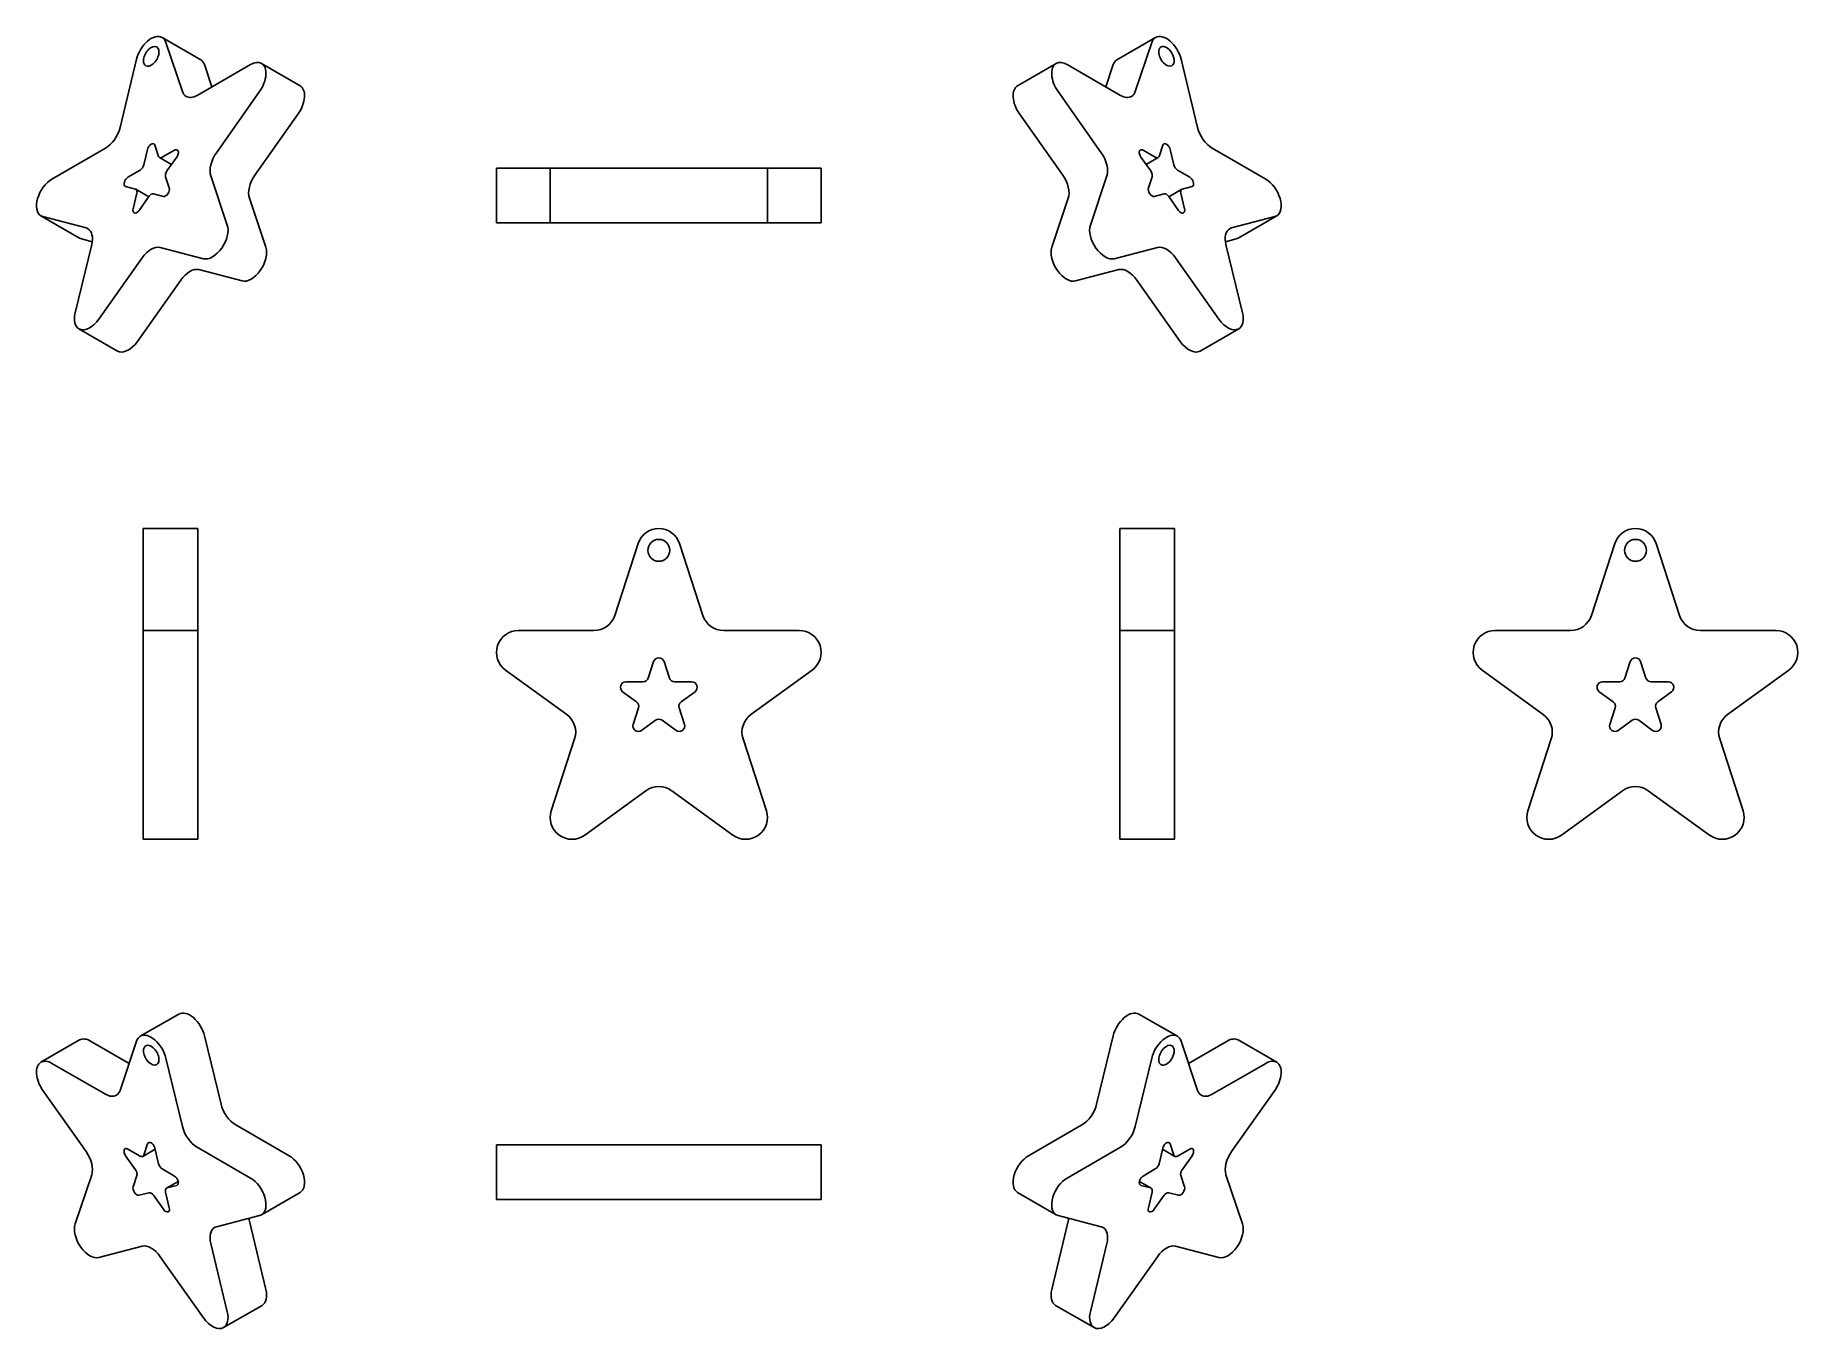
# Model space of a CAD drawing. Extents: x 91 to 253, y 46 to 164.
import ezdxf

# ---------------------------------------------------------------- set-up
doc = ezdxf.new("R2010")
doc.units = 0
for name, color, linetype in [('ProjItem', 7, 'CONTINUOUS'), ('ProjItem001', 7, 'CONTINUOUS'), ('ProjItem002', 7, 'CONTINUOUS'), ('ProjItem003', 7, 'CONTINUOUS'), ('ProjItem004', 7, 'CONTINUOUS'), ('ProjItem005', 7, 'CONTINUOUS'), ('ProjItem006', 7, 'CONTINUOUS'), ('ProjItem007', 7, 'CONTINUOUS'), ('ProjItem008', 7, 'CONTINUOUS'), ('ProjItem009', 7, 'CONTINUOUS')]:
    doc.layers.add(name, color=color, linetype=linetype)

msp = doc.modelspace()

# ---------------------------------------------------------------- linework, layer by layer
at = {"layer": 'ProjItem'}
for p, q in [((144.459, 111.271), (146.598, 117.854)), ((150.402, 117.854), (152.541, 111.271)), ((135.634, 109.889), (142.557, 109.889)), ((154.443, 109.889), (161.366, 109.889)), ((147.536, 105.535), (148.024, 107.038)), ((148.976, 107.038), (149.464, 105.535)), ((140.059, 102.202), (134.459, 106.271)), ((145.48, 105.19), (147.06, 105.19)), ((149.94, 105.19), (151.52, 105.19)), ((162.541, 106.271), (156.941, 102.202)), ((146.465, 103.356), (145.186, 104.285)), ((151.814, 104.285), (150.535, 103.356)), ((146.158, 101.294), (146.646, 102.797)), ((150.354, 102.797), (150.842, 101.294)), ((148.206, 101.664), (146.927, 100.735)), ((150.073, 100.735), (148.794, 101.664)), ((138.646, 93.382), (140.786, 99.9656)), ((156.214, 99.9656), (158.354, 93.382)), ((147.324, 95.2148), (141.724, 91.1459)), ((155.276, 91.1459), (149.676, 95.2148))]:
    msp.add_line(p, q, dxfattribs=at)
msp.add_circle((148.5, 117.236), 1, dxfattribs=at)
for centre, radius, start, end in [((148.5, 117.236), 2, 18, 162), ((135.634, 107.889), 2, 90, -126), ((142.557, 111.889), 2, -90, -18), ((154.443, 111.889), 2, -162, -90), ((161.366, 107.889), 2, -54, 90), ((148.5, 106.884), 0.5, 18, 162), ((145.48, 104.69), 0.5, 90, -126), ((147.06, 105.69), 0.5, -90, -18), ((149.94, 105.69), 0.5, -162, -90), ((151.52, 104.69), 0.5, -54, 90), ((146.171, 102.951), 0.5, -18, 54), ((150.829, 102.951), 0.5, 126, -162), ((138.883, 100.584), 2, -18, 54), ((148.5, 101.259), 0.5, 54, 126), ((158.117, 100.584), 2, 126, -162), ((146.633, 101.139), 0.5, 162, -54), ((150.367, 101.139), 0.5, -126, 18), ((148.5, 93.5967), 2, 54, 126), ((140.549, 92.7639), 2, 162, -54), ((156.451, 92.7639), 2, -126, 18)]:
    msp.add_arc(centre, radius, start, end, dxfattribs=at)
at = {"layer": 'ProjItem001'}
for p, q in [((190.464, 162.181), (193.999, 164.223)), ((192.142, 159.269), (193.654, 163.772)), ((181.366, 159.801), (184.902, 161.843)), ((185.902, 161.744), (190.797, 158.918)), ((189.437, 159.702), (190.119, 161.73)), ((196.344, 162.219), (197.857, 155.97)), ((189.031, 153.661), (185.071, 159.269)), ((185.495, 151.62), (181.535, 157.228)), ((192.864, 153.887), (193.981, 153.242)), ((194.318, 153.33), (194.663, 154.358)), ((195.336, 153.97), (195.681, 152.543)), ((199.202, 154.065), (204.097, 151.239)), ((193.56, 151.988), (192.656, 153.269)), ((193.138, 152.586), (194.231, 153.217)), ((196.017, 152.067), (197.135, 151.422)), ((188.032, 147.036), (189.544, 151.539)), ((193.343, 150.43), (193.689, 151.458)), ((195.224, 149.632), (196.396, 150.309)), ((197.343, 150.563), (196.438, 150.326)), ((184.496, 144.995), (186.009, 149.497)), ((194.791, 149.896), (193.887, 149.659)), ((196.111, 148.375), (195.207, 149.656)), ((196.31, 149.944), (196.655, 148.517)), ((204.928, 147.805), (200.968, 146.769)), ((201.561, 145.833), (205.097, 147.874)), ((201.392, 145.764), (200.404, 145.505)), ((194.168, 144.99), (190.208, 143.954)), ((199.791, 138.422), (195.831, 144.03)), ((200.454, 145.24), (201.967, 138.991)), ((190.633, 142.949), (186.672, 141.913)), ((196.255, 136.38), (192.295, 141.989)), ((198.086, 135.49), (201.622, 137.531))]:
    msp.add_line(p, q, dxfattribs=at)
for centre, major_axis, start_param, end_param in [((194.999, 162.49), (-1, 1.7321), 0, -5.81195), ((194.999, 162.49), (-1, 1.7321), -2.04204, 0), ((194.999, 162.49), (0.5, -0.866), 3.14159, 3.92699), ((194.999, 162.49), (0.5, -0.866), 0, 3.14159), ((185.902, 160.111), (-1, 1.7321), 0, -4.55531), ((185.902, 160.111), (-1, 1.7321), -0.785398, 0), ((191.464, 160.449), (-1, 1.7321), 0, -5.81195), ((194.999, 162.49), (0.5, -0.866), 3.92699, 0), ((182.366, 158.069), (-1, 1.7321), 0, -4.55531), ((190.797, 160.551), (1, -1.7321), 5.49779, 0), ((190.797, 160.551), (1, -1.7321), 0, 0.471239), ((199.202, 155.698), (1, -1.7321), 4.24115, 5.49779), ((188.199, 152.82), (1, -1.7321), 0.471239, 1.72788), ((192.864, 153.479), (0.25, -0.433), 3.14159, 4.86947), ((192.864, 153.479), (0.25, -0.433), 2.35619, 3.14159), ((194.999, 154.038), (0.25, -0.433), 3.14159, 3.61283), ((194.999, 154.038), (0.25, -0.433), 1.09956, 3.14159), ((193.352, 151.778), (-0.25, 0.433), -2.67035, -1.41372), ((193.981, 153.65), (-0.25, 0.433), -3.92699, -3.14159), ((193.981, 153.65), (-0.25, 0.433), -3.14159, -2.67035), ((196.017, 152.475), (-0.25, 0.433), -5.18363, -3.92699), ((184.664, 150.778), (1, -1.7321), 0.471239, 1.72788), ((193.679, 150.109), (0.25, -0.433), 3.61283, 6.12611), ((196.646, 149.876), (-0.25, 0.433), -6.28319, -5.18363), ((196.646, 149.876), (-0.25, 0.433), -0.15708, 0), ((197.135, 151.013), (0.25, -0.433), 0, 2.35619), ((197.135, 151.013), (0.25, -0.433), 6.12611, 0), ((204.097, 149.606), (-1, 1.7321), -3.14159, -0.785398), ((194.999, 149.445), (-0.25, 0.433), -1.41372, -0.15708), ((189.377, 145.755), (-1, 1.7321), -5.81195, -3.29867), ((196.319, 148.585), (-0.25, 0.433), -4.55531, -3.14159), ((196.319, 148.585), (-0.25, 0.433), -3.14159, -2.04204), ((204.097, 149.606), (-1, 1.7321), -3.29867, -3.14159), ((201.799, 144.968), (1, -1.7321), 3.14159, 4.24115), ((201.799, 144.968), (1, -1.7321), 2.98451, 3.14159), ((200.561, 147.565), (-1, 1.7321), -3.29867, -3.14159), ((185.841, 143.714), (-1, 1.7321), -5.81195, -3.29867), ((194.999, 143.189), (1, -1.7321), 1.72788, 2.98451), ((191.464, 141.148), (1, -1.7321), 1.72788, 2.98451), ((200.622, 139.263), (1, -1.7321), 0, 1.09956), ((200.622, 139.263), (1, -1.7321), 4.86947, 6.28319), ((197.086, 137.222), (1, -1.7321), 4.86947, 6.28319)]:
    msp.add_ellipse(centre, major_axis=major_axis, ratio=0.57735, start_param=start_param, end_param=end_param, dxfattribs=at)
at = {"layer": 'ProjItem002'}
for p, q in [((133.634, 147.232), (133.634, 152.232)), ((138.549, 152.232), (134.459, 152.232)), ((138.549, 147.232), (138.549, 152.232)), ((147.324, 152.232), (141.724, 152.232)), ((155.276, 152.232), (149.676, 152.232)), ((162.541, 152.232), (158.451, 152.232)), ((158.451, 147.232), (158.451, 152.232)), ((163.366, 147.232), (163.366, 152.232)), ((138.549, 147.232), (134.459, 147.232)), ((147.324, 147.232), (141.724, 147.232)), ((155.276, 147.232), (149.676, 147.232)), ((162.541, 147.232), (158.451, 147.232))]:
    msp.add_line(p, q, dxfattribs=at)
for points, degree, knots in [([(134.459, 152.232), (134.406, 152.232), (134.352, 152.232), (134.25, 152.232), (134.158, 152.232), (134.069, 152.232), (133.99, 152.232), (133.915, 152.232), (133.852, 152.232), (133.824, 152.232), (133.795, 152.232), (133.771, 152.232), (133.746, 152.232), (133.726, 152.232), (133.706, 152.232), (133.691, 152.232), (133.675, 152.232), (133.664, 152.232), (133.652, 152.232), (133.646, 152.232), (133.639, 152.232), (133.637, 152.232), (133.634, 152.232)], 2, [3.76991, 3.76991, 3.76991, 3.83723, 3.83723, 3.97187, 3.97187, 4.10651, 4.10651, 4.24115, 4.24115, 4.30847, 4.30847, 4.37579, 4.37579, 4.44311, 4.44311, 4.51043, 4.51043, 4.57775, 4.57775, 4.64507, 4.64507, 4.71239, 4.71239, 4.71239]), ([(141.724, 152.232), (141.457, 152.232), (141.167, 152.232), (140.861, 152.232), (140.236, 152.232), (139.93, 152.232), (139.641, 152.232), (139.373, 152.232), (139.134, 152.232), (138.93, 152.232), (138.767, 152.232), (138.646, 152.232), (138.573, 152.232), (138.549, 152.232)], 1, [2.51327, 2.51327, 2.67035, 2.82743, 2.98451, 3.29867, 3.45575, 3.61283, 3.76991, 3.92699, 4.08407, 4.24115, 4.39823, 4.55531, 4.71239, 4.71239]), ([(149.676, 152.232), (149.626, 152.232), (149.576, 152.232), (149.526, 152.232), (149.422, 152.232), (149.314, 152.232), (149.203, 152.232), (148.978, 152.232), (148.74, 152.232), (148.5, 152.232), (148.32, 152.232), (148.142, 152.232), (147.968, 152.232), (147.853, 152.232), (147.741, 152.232), (147.632, 152.232), (147.58, 152.232), (147.527, 152.232), (147.474, 152.232), (147.424, 152.232), (147.374, 152.232), (147.324, 152.232)], 3, [5.65487, 5.65487, 5.65487, 5.65487, 5.74463, 5.74463, 5.74463, 5.92415, 5.92415, 5.92415, 6.28319, 6.28319, 6.28319, 6.55246, 6.55246, 6.55246, 6.73198, 6.73198, 6.73198, 6.82174, 6.82174, 6.82174, 6.9115, 6.9115, 6.9115, 6.9115]), ([(155.276, 152.232), (155.543, 152.232), (155.833, 152.232), (156.139, 152.232), (156.764, 152.232), (157.07, 152.232), (157.359, 152.232), (157.627, 152.232), (157.866, 152.232), (158.07, 152.232), (158.233, 152.232), (158.354, 152.232), (158.427, 152.232), (158.451, 152.232)], 1, [2.51327, 2.51327, 2.67035, 2.82743, 2.98451, 3.29867, 3.45575, 3.61283, 3.76991, 3.92699, 4.08407, 4.24115, 4.39823, 4.55531, 4.71239, 4.71239]), ([(163.366, 152.232), (163.363, 152.232), (163.361, 152.232), (163.354, 152.232), (163.348, 152.232), (163.336, 152.232), (163.325, 152.232), (163.309, 152.232), (163.294, 152.232), (163.274, 152.232), (163.254, 152.232), (163.229, 152.232), (163.205, 152.232), (163.176, 152.232), (163.148, 152.232), (163.115, 152.232), (163.083, 152.232), (163.012, 152.232), (162.929, 152.232), (162.844, 152.232), (162.748, 152.232), (162.649, 152.232), (162.541, 152.232)], 2, [1.5708, 1.5708, 1.5708, 1.63812, 1.63812, 1.70544, 1.70544, 1.77276, 1.77276, 1.84008, 1.84008, 1.9074, 1.9074, 1.97472, 1.97472, 2.04204, 2.04204, 2.10936, 2.10936, 2.24399, 2.24399, 2.37863, 2.37863, 2.51327, 2.51327, 2.51327]), ([(134.459, 147.232), (134.406, 147.232), (134.352, 147.232), (134.25, 147.232), (134.158, 147.232), (134.069, 147.232), (133.99, 147.232), (133.915, 147.232), (133.852, 147.232), (133.824, 147.232), (133.795, 147.232), (133.771, 147.232), (133.746, 147.232), (133.726, 147.232), (133.706, 147.232), (133.691, 147.232), (133.675, 147.232), (133.664, 147.232), (133.652, 147.232), (133.646, 147.232), (133.639, 147.232), (133.637, 147.232), (133.634, 147.232)], 2, [3.76991, 3.76991, 3.76991, 3.83723, 3.83723, 3.97187, 3.97187, 4.10651, 4.10651, 4.24115, 4.24115, 4.30847, 4.30847, 4.37579, 4.37579, 4.44311, 4.44311, 4.51043, 4.51043, 4.57775, 4.57775, 4.64507, 4.64507, 4.71239, 4.71239, 4.71239]), ([(141.724, 147.232), (141.457, 147.232), (141.167, 147.232), (140.861, 147.232), (140.236, 147.232), (139.93, 147.232), (139.641, 147.232), (139.373, 147.232), (139.134, 147.232), (138.93, 147.232), (138.767, 147.232), (138.646, 147.232), (138.573, 147.232), (138.549, 147.232)], 1, [2.51327, 2.51327, 2.67035, 2.82743, 2.98451, 3.29867, 3.45575, 3.61283, 3.76991, 3.92699, 4.08407, 4.24115, 4.39823, 4.55531, 4.71239, 4.71239]), ([(149.676, 147.232), (149.626, 147.232), (149.576, 147.232), (149.526, 147.232), (149.422, 147.232), (149.314, 147.232), (149.203, 147.232), (148.978, 147.232), (148.74, 147.232), (148.5, 147.232), (148.32, 147.232), (148.142, 147.232), (147.968, 147.232), (147.853, 147.232), (147.741, 147.232), (147.632, 147.232), (147.58, 147.232), (147.527, 147.232), (147.474, 147.232), (147.424, 147.232), (147.374, 147.232), (147.324, 147.232)], 3, [5.65487, 5.65487, 5.65487, 5.65487, 5.74463, 5.74463, 5.74463, 5.92415, 5.92415, 5.92415, 6.28319, 6.28319, 6.28319, 6.55246, 6.55246, 6.55246, 6.73198, 6.73198, 6.73198, 6.82174, 6.82174, 6.82174, 6.9115, 6.9115, 6.9115, 6.9115]), ([(155.276, 147.232), (155.543, 147.232), (155.833, 147.232), (156.139, 147.232), (156.764, 147.232), (157.07, 147.232), (157.359, 147.232), (157.627, 147.232), (157.866, 147.232), (158.07, 147.232), (158.233, 147.232), (158.354, 147.232), (158.427, 147.232), (158.451, 147.232)], 1, [2.51327, 2.51327, 2.67035, 2.82743, 2.98451, 3.29867, 3.45575, 3.61283, 3.76991, 3.92699, 4.08407, 4.24115, 4.39823, 4.55531, 4.71239, 4.71239]), ([(163.366, 147.232), (163.363, 147.232), (163.361, 147.232), (163.354, 147.232), (163.348, 147.232), (163.336, 147.232), (163.325, 147.232), (163.309, 147.232), (163.294, 147.232), (163.274, 147.232), (163.254, 147.232), (163.229, 147.232), (163.205, 147.232), (163.176, 147.232), (163.148, 147.232), (163.115, 147.232), (163.083, 147.232), (163.012, 147.232), (162.929, 147.232), (162.844, 147.232), (162.748, 147.232), (162.649, 147.232), (162.541, 147.232)], 2, [1.5708, 1.5708, 1.5708, 1.63812, 1.63812, 1.70544, 1.70544, 1.77276, 1.77276, 1.84008, 1.84008, 1.9074, 1.9074, 1.97472, 1.97472, 2.04204, 2.04204, 2.10936, 2.10936, 2.24399, 2.24399, 2.37863, 2.37863, 2.51327, 2.51327, 2.51327])]:
    msp.add_open_spline(points, degree=degree, knots=knots, dxfattribs=at)
at = {"layer": 'ProjItem003'}
for p, q in [((106.536, 162.181), (103.001, 164.223)), ((103.346, 163.772), (104.858, 159.269)), ((99.1431, 155.97), (100.656, 162.219)), ((106.203, 158.918), (111.098, 161.744)), ((106.881, 161.73), (107.563, 159.702)), ((115.634, 159.801), (112.098, 161.843)), ((111.929, 159.269), (107.969, 153.661)), ((115.465, 157.228), (111.505, 151.62)), ((92.9032, 151.239), (97.7981, 154.065)), ((101.319, 152.543), (101.664, 153.97)), ((102.337, 154.358), (102.682, 153.33)), ((103.019, 153.242), (104.136, 153.887)), ((99.8651, 151.422), (100.983, 152.067)), ((103.862, 152.586), (102.769, 153.217)), ((104.344, 153.269), (103.44, 151.988)), ((100.562, 150.326), (99.6573, 150.563)), ((101.776, 149.632), (100.604, 150.309)), ((103.311, 151.458), (103.657, 150.43)), ((107.456, 151.539), (108.968, 147.036)), ((100.345, 148.517), (100.69, 149.944)), ((101.793, 149.656), (100.889, 148.375)), ((103.113, 149.659), (102.209, 149.896)), ((110.991, 149.497), (112.504, 144.995)), ((95.4388, 145.833), (91.9032, 147.874)), ((96.032, 146.769), (92.072, 147.805)), ((96.5958, 145.505), (95.6075, 145.764)), ((95.0332, 138.991), (96.5458, 145.24)), ((101.169, 144.03), (97.2094, 138.422)), ((106.792, 143.954), (102.832, 144.99)), ((110.328, 141.913), (106.367, 142.949)), ((104.705, 141.989), (100.745, 136.38)), ((98.9137, 135.49), (95.3782, 137.531))]:
    msp.add_line(p, q, dxfattribs=at)
for centre, major_axis, start_param, end_param in [((102.001, 162.49), (-1, -1.7321), -3.14159, -1.09956), ((102.001, 162.49), (0.5, 0.866), 0, 2.35619), ((102.001, 162.49), (0.5, 0.866), 3.14159, 0), ((102.001, 162.49), (-1, -1.7321), -3.61283, -3.14159), ((102.001, 162.49), (0.5, 0.866), 2.35619, 3.14159), ((105.536, 160.449), (-1, -1.7321), -3.61283, -3.14159), ((111.098, 160.111), (-1, -1.7321), -3.14159, -2.35619), ((111.098, 160.111), (-1, -1.7321), -4.86947, -3.14159), ((106.203, 160.551), (1, 1.7321), 2.67035, 3.14159), ((106.203, 160.551), (1, 1.7321), 3.14159, 3.92699), ((114.634, 158.069), (-1, -1.7321), -4.86947, -3.14159), ((97.7981, 155.698), (1, 1.7321), 3.92699, 5.18363), ((102.001, 154.038), (0.25, 0.433), 0, 2.04204), ((102.001, 154.038), (0.25, 0.433), 5.81195, 0), ((104.136, 153.479), (0.25, 0.433), 0, 0.785398), ((104.136, 153.479), (0.25, 0.433), 4.55531, 0), ((108.801, 152.82), (1, 1.7321), 1.41372, 2.67035), ((100.983, 152.475), (-0.25, -0.433), -5.49779, -4.24115), ((103.019, 153.65), (-0.25, -0.433), -0.471239, 0), ((103.019, 153.65), (-0.25, -0.433), 0, -5.49779), ((103.648, 151.778), (-0.25, -0.433), -1.72788, -0.471239), ((92.9032, 149.606), (-1, -1.7321), -2.35619, 0), ((99.8651, 151.013), (0.25, 0.433), 0.785398, 3.14159), ((99.8651, 151.013), (0.25, 0.433), 3.14159, 3.29867), ((100.354, 149.876), (-0.25, -0.433), -3.14159, -2.98451), ((100.354, 149.876), (-0.25, -0.433), -4.24115, -3.14159), ((103.321, 150.109), (-0.25, -0.433), -6.12611, -3.61283), ((112.336, 150.778), (1, 1.7321), 1.41372, 2.67035), ((102.001, 149.445), (-0.25, -0.433), -2.98451, -1.72788), ((92.9032, 149.606), (-1, -1.7321), 0, -6.12611), ((100.681, 148.585), (0.25, 0.433), 2.04204, 3.14159), ((100.681, 148.585), (0.25, 0.433), 3.14159, 4.55531), ((107.623, 145.755), (1, 1.7321), 3.29867, 5.81195), ((96.4388, 147.565), (-1, -1.7321), 0, -6.12611), ((95.2008, 144.968), (1, 1.7321), 0, 0.15708), ((95.2008, 144.968), (1, 1.7321), 5.18363, 0), ((102.001, 143.189), (1, 1.7321), 0.15708, 1.41372), ((111.159, 143.714), (1, 1.7321), 3.29867, 5.81195), ((105.536, 141.148), (1, 1.7321), 0.15708, 1.41372), ((96.3782, 139.263), (-1, -1.7321), -1.09956, 0), ((96.3782, 139.263), (-1, -1.7321), 0, -4.86947), ((99.9137, 137.222), (-1, -1.7321), 0, -4.86947)]:
    msp.add_ellipse(centre, major_axis=major_axis, ratio=0.57735, start_param=start_param, end_param=end_param, dxfattribs=at)
at = {"layer": 'ProjItem004'}
for p, q in [((106.268, 119.236), (101.268, 119.236)), ((101.268, 117.854), (101.268, 111.271)), ((106.268, 117.854), (106.268, 111.271)), ((106.268, 109.889), (101.268, 109.889)), ((101.268, 106.271), (101.268, 102.202)), ((106.268, 106.271), (106.268, 102.202)), ((101.268, 99.9656), (101.268, 93.382)), ((106.268, 99.9656), (106.268, 93.382)), ((106.268, 90.7639), (101.268, 90.7639))]:
    msp.add_line(p, q, dxfattribs=at)
for points, degree, knots in [([(101.268, 119.236), (101.268, 119.232), (101.268, 119.228), (101.268, 119.216), (101.268, 119.204), (101.268, 119.184), (101.268, 119.164), (101.268, 119.136), (101.268, 119.109), (101.268, 119.073), (101.268, 119.038), (101.268, 118.995), (101.268, 118.953), (101.268, 118.904), (101.268, 118.854), (101.268, 118.798), (101.268, 118.742), (101.268, 118.68), (101.268, 118.618), (101.268, 118.551), (101.268, 118.483), (101.268, 118.41), (101.268, 118.338), (101.268, 118.261), (101.268, 118.184), (101.268, 118.024), (101.268, 117.854)], 2, [6.28319, 6.28319, 6.28319, 6.37295, 6.37295, 6.4627, 6.4627, 6.55246, 6.55246, 6.64222, 6.64222, 6.73198, 6.73198, 6.82174, 6.82174, 6.9115, 6.9115, 7.00126, 7.00126, 7.09102, 7.09102, 7.18078, 7.18078, 7.27054, 7.27054, 7.3603, 7.3603, 7.53982, 7.53982, 7.53982]), ([(106.268, 119.236), (106.268, 119.232), (106.268, 119.228), (106.268, 119.216), (106.268, 119.204), (106.268, 119.184), (106.268, 119.164), (106.268, 119.136), (106.268, 119.109), (106.268, 119.073), (106.268, 119.038), (106.268, 118.995), (106.268, 118.953), (106.268, 118.904), (106.268, 118.854), (106.268, 118.798), (106.268, 118.742), (106.268, 118.68), (106.268, 118.618), (106.268, 118.551), (106.268, 118.483), (106.268, 118.41), (106.268, 118.338), (106.268, 118.261), (106.268, 118.184), (106.268, 118.024), (106.268, 117.854)], 2, [6.28319, 6.28319, 6.28319, 6.37295, 6.37295, 6.4627, 6.4627, 6.55246, 6.55246, 6.64222, 6.64222, 6.73198, 6.73198, 6.82174, 6.82174, 6.9115, 6.9115, 7.00126, 7.00126, 7.09102, 7.09102, 7.18078, 7.18078, 7.27054, 7.27054, 7.3603, 7.3603, 7.53982, 7.53982, 7.53982]), ([(101.268, 111.271), (101.268, 111.187), (101.268, 111.102), (101.268, 110.939), (101.268, 110.787), (101.268, 110.714), (101.268, 110.642), (101.268, 110.574), (101.268, 110.506), (101.268, 110.444), (101.268, 110.382), (101.268, 110.326), (101.268, 110.271), (101.268, 110.221), (101.268, 110.172), (101.268, 110.129), (101.268, 110.087), (101.268, 110.051), (101.268, 110.016), (101.268, 109.988), (101.268, 109.961), (101.268, 109.941), (101.268, 109.921), (101.268, 109.909), (101.268, 109.897), (101.268, 109.893), (101.268, 109.889)], 2, [1.88496, 1.88496, 1.88496, 1.97472, 1.97472, 2.15423, 2.15423, 2.24399, 2.24399, 2.33375, 2.33375, 2.42351, 2.42351, 2.51327, 2.51327, 2.60303, 2.60303, 2.69279, 2.69279, 2.78255, 2.78255, 2.87231, 2.87231, 2.96207, 2.96207, 3.05183, 3.05183, 3.14159, 3.14159, 3.14159]), ([(101.268, 109.889), (101.268, 109.872), (101.268, 109.856), (101.268, 109.809), (101.268, 109.761), (101.268, 109.683), (101.268, 109.605), (101.268, 109.5), (101.268, 109.395), (101.268, 109.265), (101.268, 109.136), (101.268, 108.986), (101.268, 108.836), (101.268, 108.671), (101.268, 108.507), (101.268, 108.332), (101.268, 108.157), (101.268, 107.798), (101.268, 107.444), (101.268, 107.273), (101.268, 107.102), (101.268, 106.945), (101.268, 106.787), (101.268, 106.647), (101.268, 106.506), (101.268, 106.388), (101.268, 106.271)], 2, [0, 0, 0, 0.17952, 0.17952, 0.359039, 0.359039, 0.538559, 0.538559, 0.718078, 0.718078, 0.897598, 0.897598, 1.07712, 1.07712, 1.25664, 1.25664, 1.43616, 1.43616, 1.7952, 1.7952, 1.97472, 1.97472, 2.15423, 2.15423, 2.33375, 2.33375, 2.51327, 2.51327, 2.51327]), ([(106.268, 111.271), (106.268, 111.187), (106.268, 111.102), (106.268, 110.939), (106.268, 110.787), (106.268, 110.714), (106.268, 110.642), (106.268, 110.574), (106.268, 110.506), (106.268, 110.444), (106.268, 110.382), (106.268, 110.326), (106.268, 110.271), (106.268, 110.221), (106.268, 110.172), (106.268, 110.129), (106.268, 110.087), (106.268, 110.051), (106.268, 110.016), (106.268, 109.988), (106.268, 109.961), (106.268, 109.941), (106.268, 109.921), (106.268, 109.909), (106.268, 109.897), (106.268, 109.893), (106.268, 109.889)], 2, [1.88496, 1.88496, 1.88496, 1.97472, 1.97472, 2.15423, 2.15423, 2.24399, 2.24399, 2.33375, 2.33375, 2.42351, 2.42351, 2.51327, 2.51327, 2.60303, 2.60303, 2.69279, 2.69279, 2.78255, 2.78255, 2.87231, 2.87231, 2.96207, 2.96207, 3.05183, 3.05183, 3.14159, 3.14159, 3.14159]), ([(106.268, 109.889), (106.268, 109.872), (106.268, 109.856), (106.268, 109.809), (106.268, 109.761), (106.268, 109.683), (106.268, 109.605), (106.268, 109.5), (106.268, 109.395), (106.268, 109.265), (106.268, 109.136), (106.268, 108.986), (106.268, 108.836), (106.268, 108.671), (106.268, 108.507), (106.268, 108.332), (106.268, 108.157), (106.268, 107.798), (106.268, 107.444), (106.268, 107.273), (106.268, 107.102), (106.268, 106.945), (106.268, 106.787), (106.268, 106.647), (106.268, 106.506), (106.268, 106.388), (106.268, 106.271)], 2, [0, 0, 0, 0.17952, 0.17952, 0.359039, 0.359039, 0.538559, 0.538559, 0.718078, 0.718078, 0.897598, 0.897598, 1.07712, 1.07712, 1.25664, 1.25664, 1.43616, 1.43616, 1.7952, 1.7952, 1.97472, 1.97472, 2.15423, 2.15423, 2.33375, 2.33375, 2.51327, 2.51327, 2.51327]), ([(101.268, 102.202), (101.268, 102.164), (101.268, 102.127), (101.268, 102.09), (101.268, 102.048), (101.268, 102.007), (101.268, 101.966), (101.268, 101.921), (101.268, 101.876), (101.268, 101.831), (101.268, 101.782), (101.268, 101.734), (101.268, 101.685), (101.268, 101.634), (101.268, 101.583), (101.268, 101.531), (101.268, 101.425), (101.268, 101.315), (101.268, 101.202), (101.268, 100.802), (101.268, 100.365), (101.268, 99.9656)], 3, [0.628319, 0.628319, 0.628319, 0.628319, 0.718078, 0.718078, 0.718078, 0.807838, 0.807838, 0.807838, 0.897598, 0.897598, 0.897598, 0.987358, 0.987358, 0.987358, 1.07712, 1.07712, 1.07712, 1.25664, 1.25664, 1.25664, 1.88496, 1.88496, 1.88496, 1.88496]), ([(106.268, 102.202), (106.268, 102.164), (106.268, 102.127), (106.268, 102.09), (106.268, 102.048), (106.268, 102.007), (106.268, 101.966), (106.268, 101.921), (106.268, 101.876), (106.268, 101.831), (106.268, 101.782), (106.268, 101.734), (106.268, 101.685), (106.268, 101.634), (106.268, 101.583), (106.268, 101.531), (106.268, 101.425), (106.268, 101.315), (106.268, 101.202), (106.268, 100.802), (106.268, 100.365), (106.268, 99.9656)], 3, [0.628319, 0.628319, 0.628319, 0.628319, 0.718078, 0.718078, 0.718078, 0.807838, 0.807838, 0.807838, 0.897598, 0.897598, 0.897598, 0.987358, 0.987358, 0.987358, 1.07712, 1.07712, 1.07712, 1.25664, 1.25664, 1.25664, 1.88496, 1.88496, 1.88496, 1.88496]), ([(101.268, 90.7639), (101.268, 90.773), (101.268, 90.782), (101.268, 90.809), (101.268, 90.836), (101.268, 90.8804), (101.268, 90.9249), (101.268, 90.986), (101.268, 91.047), (101.268, 91.1237), (101.268, 91.2003), (101.268, 91.291), (101.268, 91.3818), (101.268, 91.4851), (101.268, 91.5884), (101.268, 91.7023), (101.268, 91.8162), (101.268, 91.9387), (101.268, 92.0612), (101.268, 92.19), (101.268, 92.3189), (101.268, 92.5837), (101.268, 92.8537), (101.268, 93.1229), (101.268, 93.382)], 2, [3.14159, 3.14159, 3.14159, 3.27623, 3.27623, 3.41087, 3.41087, 3.54551, 3.54551, 3.68015, 3.68015, 3.81479, 3.81479, 3.94943, 3.94943, 4.08407, 4.08407, 4.21871, 4.21871, 4.35335, 4.35335, 4.48799, 4.48799, 4.75727, 4.75727, 5.02655, 5.02655, 5.02655]), ([(106.268, 90.7639), (106.268, 90.773), (106.268, 90.782), (106.268, 90.809), (106.268, 90.836), (106.268, 90.8804), (106.268, 90.9249), (106.268, 90.986), (106.268, 91.047), (106.268, 91.1237), (106.268, 91.2003), (106.268, 91.291), (106.268, 91.3818), (106.268, 91.4851), (106.268, 91.5884), (106.268, 91.7023), (106.268, 91.8162), (106.268, 91.9387), (106.268, 92.0612), (106.268, 92.19), (106.268, 92.3189), (106.268, 92.5837), (106.268, 92.8537), (106.268, 93.1229), (106.268, 93.382)], 2, [3.14159, 3.14159, 3.14159, 3.27623, 3.27623, 3.41087, 3.41087, 3.54551, 3.54551, 3.68015, 3.68015, 3.81479, 3.81479, 3.94943, 3.94943, 4.08407, 4.08407, 4.21871, 4.21871, 4.35335, 4.35335, 4.48799, 4.48799, 4.75727, 4.75727, 5.02655, 5.02655, 5.02655])]:
    msp.add_open_spline(points, degree=degree, knots=knots, dxfattribs=at)
at = {"layer": 'ProjItem005'}
for p, q in [((104.536, 74.7595), (101.001, 72.7182)), ((106.881, 72.7555), (108.394, 66.5067)), ((95.4388, 72.3797), (91.9032, 70.3384)), ((96.4388, 72.2806), (99.9744, 70.2393)), ((99.1431, 67.7651), (100.656, 72.2673)), ((92.9032, 70.2394), (97.7981, 67.4133)), ((103.346, 70.7143), (104.858, 64.4655)), ((96.032, 62.1566), (92.072, 67.7652)), ((109.739, 64.6018), (114.634, 61.7758)), ((100.562, 60.484), (99.6573, 61.7646)), ((99.8651, 62.3832), (100.983, 61.7379)), ((102.361, 62.3647), (101.233, 61.7131)), ((101.319, 61.8258), (101.664, 62.8539)), ((102.337, 62.4656), (102.682, 61.0387)), ((106.203, 62.5606), (111.098, 59.7345)), ((95.0332, 55.5321), (96.5458, 60.0343)), ((100.345, 58.9253), (100.69, 59.9534)), ((103.019, 60.5625), (104.136, 59.9172)), ((101.793, 58.3913), (100.889, 58.1548)), ((103.113, 56.8707), (102.209, 58.1514)), ((103.311, 58.4399), (103.657, 57.013)), ((104.476, 59.4273), (103.398, 58.8049)), ((104.344, 59.0587), (103.44, 58.8222)), ((115.634, 58.4107), (112.098, 56.3695)), ((111.929, 56.3005), (107.969, 55.2646)), ((110.991, 55.7767), (112.504, 49.5279)), ((101.169, 53.4858), (97.2094, 52.4499)), ((107.456, 53.7354), (108.968, 47.4867)), ((106.792, 46.9174), (102.832, 52.5259)), ((112.159, 48.0678), (108.623, 46.0265))]:
    msp.add_line(p, q, dxfattribs=at)
for centre, major_axis, start_param, end_param in [((105.536, 73.0274), (1, -1.7321), -5.18363, -3.14159), ((102.001, 70.9862), (1, -1.7321), -3.14159, -2.67035), ((102.001, 70.9862), (1, -1.7321), -5.18363, -3.14159), ((96.4388, 70.6476), (1, -1.7321), -3.92699, -3.14159), ((102.001, 70.9862), (-0.5, 0.866), 0, 0.785398), ((102.001, 70.9862), (-0.5, 0.866), 0.785398, 3.14159), ((102.001, 70.9862), (-0.5, 0.866), 3.14159, 0), ((92.9032, 68.6064), (1, -1.7321), -3.14159, -1.41372), ((92.9032, 68.6064), (1, -1.7321), -3.92699, -3.14159), ((97.7981, 69.0463), (-1, 1.7321), 2.35619, 3.14159), ((97.7981, 69.0463), (-1, 1.7321), 3.14159, 3.61283), ((109.739, 66.2348), (-1, 1.7321), 1.09956, 2.35619), ((102.001, 62.5336), (-0.25, 0.433), 0, 0.471239), ((102.001, 62.5336), (-0.25, 0.433), 4.24115, 0), ((106.203, 64.1936), (-1, 1.7321), 1.09956, 2.35619), ((95.2008, 61.3154), (-1, 1.7321), 3.61283, 4.86947), ((99.8651, 61.9749), (-0.25, 0.433), 0, 1.72788), ((99.8651, 61.9749), (-0.25, 0.433), 5.49779, 0), ((100.983, 62.1461), (0.25, -0.433), -0.785398, 0), ((100.983, 62.1461), (0.25, -0.433), 0, -5.81195), ((114.634, 60.1428), (1, -1.7321), 0, -3.92699), ((100.354, 60.2737), (0.25, -0.433), -5.81195, -4.55531), ((103.019, 60.9708), (0.25, -0.433), -2.04204, -0.785398), ((104.136, 59.509), (-0.25, 0.433), 3.14159, 5.49779), ((100.681, 58.6051), (-0.25, 0.433), 0.471239, 2.98451), ((102.001, 57.9411), (0.25, -0.433), -4.55531, -3.29867), ((103.648, 58.3719), (0.25, -0.433), -3.14159, -2.04204), ((103.648, 58.3719), (0.25, -0.433), -3.29867, -3.14159), ((104.136, 59.509), (-0.25, 0.433), 2.98451, 3.14159), ((111.098, 58.1015), (1, -1.7321), 0, -3.92699), ((103.321, 57.081), (0.25, -0.433), -1.41372, 0), ((103.321, 57.081), (0.25, -0.433), 0, -5.18363), ((96.3782, 54.2509), (1, -1.7321), -2.67035, -0.15708), ((108.801, 53.4635), (-1, 1.7321), 0, 1.09956), ((108.801, 53.4635), (-1, 1.7321), 6.12611, 0), ((112.336, 55.5048), (-1, 1.7321), 0.950397, 1.09956), ((111.098, 58.1015), (1, -1.7321), -0.15708, 0), ((102.001, 51.6847), (-1, 1.7321), 4.86947, 6.12611), ((111.159, 49.7998), (-1, 1.7321), 3.14159, 4.24115), ((107.623, 47.7586), (-1, 1.7321), 1.72788, 3.14159), ((107.623, 47.7586), (-1, 1.7321), 3.14159, 4.24115)]:
    msp.add_ellipse(centre, major_axis=major_axis, ratio=0.57735, start_param=start_param, end_param=end_param, dxfattribs=at)
at = {"layer": 'ProjItem006'}
for p, q in [((133.634, 62.7685), (133.634, 57.7685)), ((135.634, 62.7685), (142.557, 62.7685)), ((144.459, 62.7685), (146.598, 62.7685)), ((150.402, 62.7685), (152.541, 62.7685)), ((154.443, 62.7685), (161.366, 62.7685)), ((163.366, 62.7685), (163.366, 57.7685)), ((135.634, 57.7685), (142.557, 57.7685)), ((144.459, 57.7685), (146.598, 57.7685)), ((150.402, 57.7685), (152.541, 57.7685)), ((154.443, 57.7685), (161.366, 57.7685))]:
    msp.add_line(p, q, dxfattribs=at)
for points, degree, knots in [([(133.634, 62.7685), (133.641, 62.7685), (133.647, 62.7685), (133.666, 62.7685), (133.684, 62.7685), (133.715, 62.7685), (133.746, 62.7685), (133.789, 62.7685), (133.832, 62.7685), (133.887, 62.7685), (133.941, 62.7685), (134.006, 62.7685), (134.071, 62.7685), (134.145, 62.7685), (134.22, 62.7685), (134.304, 62.7685), (134.387, 62.7685), (134.479, 62.7685), (134.57, 62.7685), (134.668, 62.7685), (134.766, 62.7685), (134.87, 62.7685), (134.974, 62.7685), (135.081, 62.7685), (135.189, 62.7685), (135.41, 62.7685), (135.634, 62.7685)], 2, [4.71239, 4.71239, 4.71239, 4.82459, 4.82459, 4.93679, 4.93679, 5.04899, 5.04899, 5.16119, 5.16119, 5.27339, 5.27339, 5.38559, 5.38559, 5.49779, 5.49779, 5.60999, 5.60999, 5.72219, 5.72219, 5.83439, 5.83439, 5.94659, 5.94659, 6.05879, 6.05879, 6.28319, 6.28319, 6.28319]), ([(142.557, 62.7685), (142.827, 62.7685), (143.089, 62.7685), (143.261, 62.7685), (143.424, 62.7685), (143.503, 62.7685), (143.582, 62.7685), (143.657, 62.7685), (143.732, 62.7685), (143.802, 62.7685), (143.873, 62.7685), (143.937, 62.7685), (144.002, 62.7685), (144.061, 62.7685), (144.12, 62.7685), (144.173, 62.7685), (144.226, 62.7685), (144.272, 62.7685), (144.318, 62.7685), (144.357, 62.7685), (144.396, 62.7685), (144.427, 62.7685), (144.459, 62.7685)], 2, [3.14159, 3.14159, 3.14159, 3.41087, 3.41087, 3.59039, 3.59039, 3.68015, 3.68015, 3.76991, 3.76991, 3.85967, 3.85967, 3.94943, 3.94943, 4.03919, 4.03919, 4.12895, 4.12895, 4.21871, 4.21871, 4.30847, 4.30847, 4.39823, 4.39823, 4.39823]), ([(146.598, 62.7685), (146.739, 62.7685), (146.936, 62.7685), (147.184, 62.7685), (147.474, 62.7685), (147.797, 62.7685), (148.143, 62.7685), (148.5, 62.7685), (148.857, 62.7685), (149.203, 62.7685), (149.526, 62.7685), (149.816, 62.7685), (150.064, 62.7685), (150.261, 62.7685), (150.402, 62.7685)], 1, [5.02655, 5.02655, 5.20607, 5.38559, 5.56511, 5.74463, 5.92415, 6.10367, 6.28319, 6.4627, 6.64222, 6.82174, 7.00126, 7.18078, 7.3603, 7.53982, 7.53982]), ([(152.541, 62.7685), (152.562, 62.7685), (152.583, 62.7685), (152.604, 62.7685), (152.63, 62.7685), (152.656, 62.7685), (152.682, 62.7685), (152.713, 62.7685), (152.744, 62.7685), (152.774, 62.7685), (152.809, 62.7685), (152.845, 62.7685), (152.88, 62.7685), (152.919, 62.7685), (152.958, 62.7685), (152.998, 62.7685), (153.041, 62.7685), (153.084, 62.7685), (153.127, 62.7685), (153.174, 62.7685), (153.221, 62.7685), (153.268, 62.7685), (153.318, 62.7685), (153.368, 62.7685), (153.418, 62.7685), (153.522, 62.7685), (153.629, 62.7685), (153.741, 62.7685), (153.966, 62.7685), (154.204, 62.7685), (154.443, 62.7685)], 3, [1.88496, 1.88496, 1.88496, 1.88496, 1.97472, 1.97472, 1.97472, 2.06448, 2.06448, 2.06448, 2.15423, 2.15423, 2.15423, 2.24399, 2.24399, 2.24399, 2.33375, 2.33375, 2.33375, 2.42351, 2.42351, 2.42351, 2.51327, 2.51327, 2.51327, 2.60303, 2.60303, 2.60303, 2.78255, 2.78255, 2.78255, 3.14159, 3.14159, 3.14159, 3.14159]), ([(161.366, 62.7685), (161.59, 62.7685), (161.813, 62.7685), (162.026, 62.7685), (162.095, 62.7685), (162.164, 62.7685), (162.234, 62.7685), (162.299, 62.7685), (162.364, 62.7685), (162.43, 62.7685), (162.491, 62.7685), (162.552, 62.7685), (162.613, 62.7685), (162.668, 62.7685), (162.724, 62.7685), (162.78, 62.7685), (162.83, 62.7685), (162.88, 62.7685), (162.929, 62.7685), (162.973, 62.7685), (163.016, 62.7685), (163.059, 62.7685), (163.095, 62.7685), (163.132, 62.7685), (163.168, 62.7685), (163.196, 62.7685), (163.225, 62.7685), (163.254, 62.7685), (163.274, 62.7685), (163.295, 62.7685), (163.316, 62.7685), (163.328, 62.7685), (163.341, 62.7685), (163.353, 62.7685), (163.357, 62.7685), (163.362, 62.7685), (163.366, 62.7685)], 3, [0, 0, 0, 0, 0.336599, 0.336599, 0.336599, 0.448799, 0.448799, 0.448799, 0.560999, 0.560999, 0.560999, 0.673198, 0.673198, 0.673198, 0.785398, 0.785398, 0.785398, 0.897598, 0.897598, 0.897598, 1.0098, 1.0098, 1.0098, 1.122, 1.122, 1.122, 1.2342, 1.2342, 1.2342, 1.3464, 1.3464, 1.3464, 1.4586, 1.4586, 1.4586, 1.5708, 1.5708, 1.5708, 1.5708]), ([(133.634, 57.7685), (133.641, 57.7685), (133.647, 57.7685), (133.666, 57.7685), (133.684, 57.7685), (133.715, 57.7685), (133.746, 57.7685), (133.789, 57.7685), (133.832, 57.7685), (133.887, 57.7685), (133.941, 57.7685), (134.006, 57.7685), (134.071, 57.7685), (134.145, 57.7685), (134.22, 57.7685), (134.304, 57.7685), (134.387, 57.7685), (134.479, 57.7685), (134.57, 57.7685), (134.668, 57.7685), (134.766, 57.7685), (134.87, 57.7685), (134.974, 57.7685), (135.081, 57.7685), (135.189, 57.7685), (135.41, 57.7685), (135.634, 57.7685)], 2, [4.71239, 4.71239, 4.71239, 4.82459, 4.82459, 4.93679, 4.93679, 5.04899, 5.04899, 5.16119, 5.16119, 5.27339, 5.27339, 5.38559, 5.38559, 5.49779, 5.49779, 5.60999, 5.60999, 5.72219, 5.72219, 5.83439, 5.83439, 5.94659, 5.94659, 6.05879, 6.05879, 6.28319, 6.28319, 6.28319]), ([(142.557, 57.7685), (142.827, 57.7685), (143.089, 57.7685), (143.261, 57.7685), (143.424, 57.7685), (143.503, 57.7685), (143.582, 57.7685), (143.657, 57.7685), (143.732, 57.7685), (143.802, 57.7685), (143.873, 57.7685), (143.937, 57.7685), (144.002, 57.7685), (144.061, 57.7685), (144.12, 57.7685), (144.173, 57.7685), (144.226, 57.7685), (144.272, 57.7685), (144.318, 57.7685), (144.357, 57.7685), (144.396, 57.7685), (144.427, 57.7685), (144.459, 57.7685)], 2, [3.14159, 3.14159, 3.14159, 3.41087, 3.41087, 3.59039, 3.59039, 3.68015, 3.68015, 3.76991, 3.76991, 3.85967, 3.85967, 3.94943, 3.94943, 4.03919, 4.03919, 4.12895, 4.12895, 4.21871, 4.21871, 4.30847, 4.30847, 4.39823, 4.39823, 4.39823]), ([(146.598, 57.7685), (146.739, 57.7685), (146.936, 57.7685), (147.184, 57.7685), (147.474, 57.7685), (147.797, 57.7685), (148.143, 57.7685), (148.5, 57.7685), (148.857, 57.7685), (149.203, 57.7685), (149.526, 57.7685), (149.816, 57.7685), (150.064, 57.7685), (150.261, 57.7685), (150.402, 57.7685)], 1, [5.02655, 5.02655, 5.20607, 5.38559, 5.56511, 5.74463, 5.92415, 6.10367, 6.28319, 6.4627, 6.64222, 6.82174, 7.00126, 7.18078, 7.3603, 7.53982, 7.53982]), ([(152.541, 57.7685), (152.562, 57.7685), (152.583, 57.7685), (152.604, 57.7685), (152.63, 57.7685), (152.656, 57.7685), (152.682, 57.7685), (152.713, 57.7685), (152.744, 57.7685), (152.774, 57.7685), (152.809, 57.7685), (152.845, 57.7685), (152.88, 57.7685), (152.919, 57.7685), (152.958, 57.7685), (152.998, 57.7685), (153.041, 57.7685), (153.084, 57.7685), (153.127, 57.7685), (153.174, 57.7685), (153.221, 57.7685), (153.268, 57.7685), (153.318, 57.7685), (153.368, 57.7685), (153.418, 57.7685), (153.522, 57.7685), (153.629, 57.7685), (153.741, 57.7685), (153.966, 57.7685), (154.204, 57.7685), (154.443, 57.7685)], 3, [1.88496, 1.88496, 1.88496, 1.88496, 1.97472, 1.97472, 1.97472, 2.06448, 2.06448, 2.06448, 2.15423, 2.15423, 2.15423, 2.24399, 2.24399, 2.24399, 2.33375, 2.33375, 2.33375, 2.42351, 2.42351, 2.42351, 2.51327, 2.51327, 2.51327, 2.60303, 2.60303, 2.60303, 2.78255, 2.78255, 2.78255, 3.14159, 3.14159, 3.14159, 3.14159]), ([(161.366, 57.7685), (161.59, 57.7685), (161.813, 57.7685), (162.026, 57.7685), (162.095, 57.7685), (162.164, 57.7685), (162.234, 57.7685), (162.299, 57.7685), (162.364, 57.7685), (162.43, 57.7685), (162.491, 57.7685), (162.552, 57.7685), (162.613, 57.7685), (162.668, 57.7685), (162.724, 57.7685), (162.78, 57.7685), (162.83, 57.7685), (162.88, 57.7685), (162.929, 57.7685), (162.973, 57.7685), (163.016, 57.7685), (163.059, 57.7685), (163.095, 57.7685), (163.132, 57.7685), (163.168, 57.7685), (163.196, 57.7685), (163.225, 57.7685), (163.254, 57.7685), (163.274, 57.7685), (163.295, 57.7685), (163.316, 57.7685), (163.328, 57.7685), (163.341, 57.7685), (163.353, 57.7685), (163.357, 57.7685), (163.362, 57.7685), (163.366, 57.7685)], 3, [0, 0, 0, 0, 0.336599, 0.336599, 0.336599, 0.448799, 0.448799, 0.448799, 0.560999, 0.560999, 0.560999, 0.673198, 0.673198, 0.673198, 0.785398, 0.785398, 0.785398, 0.897598, 0.897598, 0.897598, 1.0098, 1.0098, 1.0098, 1.122, 1.122, 1.122, 1.2342, 1.2342, 1.2342, 1.3464, 1.3464, 1.3464, 1.4586, 1.4586, 1.4586, 1.5708, 1.5708, 1.5708, 1.5708])]:
    msp.add_open_spline(points, degree=degree, knots=knots, dxfattribs=at)
at = {"layer": 'ProjItem007'}
for p, q in [((192.464, 74.7595), (195.999, 72.7182)), ((188.606, 66.5067), (190.119, 72.7555)), ((196.344, 72.2673), (197.857, 67.7651)), ((197.026, 70.2393), (200.561, 72.2806)), ((201.561, 72.3797), (205.097, 70.3384)), ((192.142, 64.4655), (193.654, 70.7143)), ((199.202, 67.4133), (204.097, 70.2394)), ((204.928, 67.7652), (200.968, 62.1566)), ((182.366, 61.7758), (187.261, 64.6018)), ((185.902, 59.7345), (190.797, 62.5606)), ((194.318, 61.0387), (194.663, 62.4656)), ((194.639, 62.3647), (195.767, 61.7131)), ((195.336, 62.8539), (195.681, 61.8258)), ((196.017, 61.7379), (197.135, 62.3832)), ((197.343, 61.7646), (196.438, 60.484)), ((192.864, 59.9172), (193.981, 60.5625)), ((196.31, 59.9534), (196.655, 58.9253)), ((200.454, 60.0343), (201.967, 55.5321)), ((181.366, 58.4107), (184.902, 56.3695)), ((192.524, 59.4273), (193.602, 58.8049)), ((193.56, 58.8222), (192.656, 59.0587)), ((193.343, 57.013), (193.689, 58.4399)), ((194.791, 58.1514), (193.887, 56.8707)), ((196.111, 58.1548), (195.207, 58.3913)), ((184.496, 49.5279), (186.009, 55.7767)), ((189.031, 55.2646), (185.071, 56.3005)), ((188.032, 47.4867), (189.544, 53.7354)), ((199.791, 52.4499), (195.831, 53.4858)), ((194.168, 52.5259), (190.208, 46.9174)), ((184.841, 48.0678), (188.377, 46.0265))]:
    msp.add_line(p, q, dxfattribs=at)
for centre, major_axis, start_param, end_param in [((191.464, 73.0274), (1, 1.7321), 0, -4.24115), ((194.999, 70.9862), (1, 1.7321), 0, -4.24115), ((194.999, 70.9862), (1, 1.7321), -0.471239, 0), ((194.999, 70.9862), (-0.5, -0.866), 3.14159, 5.49779), ((194.999, 70.9862), (-0.5, -0.866), 0, 3.14159), ((200.561, 70.6476), (1, 1.7321), 0, -5.49779), ((194.999, 70.9862), (-0.5, -0.866), 5.49779, 0), ((204.097, 68.6064), (1, 1.7321), 0, -5.49779), ((204.097, 68.6064), (1, 1.7321), -1.72788, 0), ((187.261, 66.2348), (-1, -1.7321), 0.785398, 2.04204), ((199.202, 69.0463), (-1, -1.7321), 5.81195, 0), ((199.202, 69.0463), (-1, -1.7321), 0, 0.785398), ((190.797, 64.1936), (-1, -1.7321), 0.785398, 2.04204), ((194.999, 62.5336), (-0.25, -0.433), 3.14159, 5.18363), ((194.999, 62.5336), (-0.25, -0.433), 2.67035, 3.14159), ((182.366, 60.1428), (1, 1.7321), -5.49779, -3.14159), ((196.017, 62.1461), (0.25, 0.433), -3.61283, -3.14159), ((196.017, 62.1461), (0.25, 0.433), -3.14159, -2.35619), ((197.135, 61.9749), (-0.25, -0.433), 3.14159, 3.92699), ((197.135, 61.9749), (-0.25, -0.433), 1.41372, 3.14159), ((201.799, 61.3154), (-1, -1.7321), 4.55531, 5.81195), ((192.864, 59.509), (-0.25, -0.433), 3.92699, 0), ((193.981, 60.9708), (0.25, 0.433), -2.35619, -1.09956), ((196.646, 60.2737), (0.25, 0.433), -4.86947, -3.61283), ((185.902, 58.1015), (1, 1.7321), -5.49779, -3.14159), ((192.864, 59.509), (-0.25, -0.433), 0, 0.15708), ((193.352, 58.3719), (0.25, 0.433), 0, -6.12611), ((193.352, 58.3719), (0.25, 0.433), -1.09956, 0), ((194.999, 57.9411), (0.25, 0.433), -6.12611, -4.86947), ((196.319, 58.6051), (0.25, 0.433), -2.98451, -0.471239), ((193.679, 57.081), (-0.25, -0.433), 5.18363, 0), ((193.679, 57.081), (-0.25, -0.433), 0, 1.41372), ((185.902, 58.1015), (1, 1.7321), -3.14159, -2.98451), ((184.664, 55.5048), (-1, -1.7321), 2.04204, 2.1912), ((188.199, 53.4635), (-1, -1.7321), 3.14159, 3.29867), ((188.199, 53.4635), (-1, -1.7321), 2.04204, 3.14159), ((200.622, 54.2509), (-1, -1.7321), 0.15708, 2.67035), ((194.999, 51.6847), (-1, -1.7321), 3.29867, 4.55531), ((185.841, 49.7998), (1, 1.7321), -4.24115, -3.14159), ((189.377, 47.7586), (1, 1.7321), -4.24115, -3.14159), ((189.377, 47.7586), (1, 1.7321), -3.14159, -1.72788)]:
    msp.add_ellipse(centre, major_axis=major_axis, ratio=0.57735, start_param=start_param, end_param=end_param, dxfattribs=at)
at = {"layer": 'ProjItem008'}
for p, q in [((190.732, 119.236), (195.732, 119.236)), ((190.732, 111.271), (190.732, 117.854)), ((195.732, 111.271), (195.732, 117.854)), ((190.732, 109.889), (195.732, 109.889)), ((190.732, 102.202), (190.732, 106.271)), ((195.732, 102.202), (195.732, 106.271)), ((190.732, 93.382), (190.732, 99.9656)), ((195.732, 93.382), (195.732, 99.9656)), ((190.732, 90.7639), (195.732, 90.7639))]:
    msp.add_line(p, q, dxfattribs=at)
for points, degree, knots in [([(190.732, 117.854), (190.732, 117.938), (190.732, 118.022), (190.732, 118.186), (190.732, 118.338), (190.732, 118.41), (190.732, 118.483), (190.732, 118.551), (190.732, 118.618), (190.732, 118.68), (190.732, 118.742), (190.732, 118.798), (190.732, 118.854), (190.732, 118.904), (190.732, 118.953), (190.732, 118.995), (190.732, 119.038), (190.732, 119.073), (190.732, 119.109), (190.732, 119.136), (190.732, 119.164), (190.732, 119.184), (190.732, 119.204), (190.732, 119.216), (190.732, 119.228), (190.732, 119.232), (190.732, 119.236)], 2, [5.02655, 5.02655, 5.02655, 5.11631, 5.11631, 5.29583, 5.29583, 5.38559, 5.38559, 5.47535, 5.47535, 5.56511, 5.56511, 5.65487, 5.65487, 5.74463, 5.74463, 5.83439, 5.83439, 5.92415, 5.92415, 6.01391, 6.01391, 6.10367, 6.10367, 6.19343, 6.19343, 6.28319, 6.28319, 6.28319]), ([(195.732, 117.854), (195.732, 117.938), (195.732, 118.022), (195.732, 118.186), (195.732, 118.338), (195.732, 118.41), (195.732, 118.483), (195.732, 118.551), (195.732, 118.618), (195.732, 118.68), (195.732, 118.742), (195.732, 118.798), (195.732, 118.854), (195.732, 118.904), (195.732, 118.953), (195.732, 118.995), (195.732, 119.038), (195.732, 119.073), (195.732, 119.109), (195.732, 119.136), (195.732, 119.164), (195.732, 119.184), (195.732, 119.204), (195.732, 119.216), (195.732, 119.228), (195.732, 119.232), (195.732, 119.236)], 2, [5.02655, 5.02655, 5.02655, 5.11631, 5.11631, 5.29583, 5.29583, 5.38559, 5.38559, 5.47535, 5.47535, 5.56511, 5.56511, 5.65487, 5.65487, 5.74463, 5.74463, 5.83439, 5.83439, 5.92415, 5.92415, 6.01391, 6.01391, 6.10367, 6.10367, 6.19343, 6.19343, 6.28319, 6.28319, 6.28319]), ([(190.732, 109.889), (190.732, 109.893), (190.732, 109.897), (190.732, 109.909), (190.732, 109.921), (190.732, 109.941), (190.732, 109.961), (190.732, 109.988), (190.732, 110.016), (190.732, 110.051), (190.732, 110.087), (190.732, 110.129), (190.732, 110.172), (190.732, 110.221), (190.732, 110.271), (190.732, 110.326), (190.732, 110.382), (190.732, 110.444), (190.732, 110.506), (190.732, 110.574), (190.732, 110.642), (190.732, 110.714), (190.732, 110.787), (190.732, 110.864), (190.732, 110.941), (190.732, 111.101), (190.732, 111.271)], 2, [3.14159, 3.14159, 3.14159, 3.23135, 3.23135, 3.32111, 3.32111, 3.41087, 3.41087, 3.50063, 3.50063, 3.59039, 3.59039, 3.68015, 3.68015, 3.76991, 3.76991, 3.85967, 3.85967, 3.94943, 3.94943, 4.03919, 4.03919, 4.12895, 4.12895, 4.21871, 4.21871, 4.39823, 4.39823, 4.39823]), ([(195.732, 109.889), (195.732, 109.893), (195.732, 109.897), (195.732, 109.909), (195.732, 109.921), (195.732, 109.941), (195.732, 109.961), (195.732, 109.988), (195.732, 110.016), (195.732, 110.051), (195.732, 110.087), (195.732, 110.129), (195.732, 110.172), (195.732, 110.221), (195.732, 110.271), (195.732, 110.326), (195.732, 110.382), (195.732, 110.444), (195.732, 110.506), (195.732, 110.574), (195.732, 110.642), (195.732, 110.714), (195.732, 110.787), (195.732, 110.864), (195.732, 110.941), (195.732, 111.101), (195.732, 111.271)], 2, [3.14159, 3.14159, 3.14159, 3.23135, 3.23135, 3.32111, 3.32111, 3.41087, 3.41087, 3.50063, 3.50063, 3.59039, 3.59039, 3.68015, 3.68015, 3.76991, 3.76991, 3.85967, 3.85967, 3.94943, 3.94943, 4.03919, 4.03919, 4.12895, 4.12895, 4.21871, 4.21871, 4.39823, 4.39823, 4.39823]), ([(190.732, 99.9656), (190.732, 100.365), (190.732, 100.802), (190.732, 101.202), (190.732, 101.258), (190.732, 101.314), (190.732, 101.37), (190.732, 101.479), (190.732, 101.584), (190.732, 101.685), (190.732, 101.734), (190.732, 101.782), (190.732, 101.831), (190.732, 101.876), (190.732, 101.921), (190.732, 101.966), (190.732, 102.007), (190.732, 102.048), (190.732, 102.09), (190.732, 102.127), (190.732, 102.164), (190.732, 102.202)], 3, [4.39823, 4.39823, 4.39823, 4.39823, 5.02655, 5.02655, 5.02655, 5.11631, 5.11631, 5.11631, 5.29583, 5.29583, 5.29583, 5.38559, 5.38559, 5.38559, 5.47535, 5.47535, 5.47535, 5.56511, 5.56511, 5.56511, 5.65487, 5.65487, 5.65487, 5.65487]), ([(195.732, 99.9656), (195.732, 100.365), (195.732, 100.802), (195.732, 101.202), (195.732, 101.258), (195.732, 101.314), (195.732, 101.37), (195.732, 101.479), (195.732, 101.584), (195.732, 101.685), (195.732, 101.734), (195.732, 101.782), (195.732, 101.831), (195.732, 101.876), (195.732, 101.921), (195.732, 101.966), (195.732, 102.007), (195.732, 102.048), (195.732, 102.09), (195.732, 102.127), (195.732, 102.164), (195.732, 102.202)], 3, [4.39823, 4.39823, 4.39823, 4.39823, 5.02655, 5.02655, 5.02655, 5.11631, 5.11631, 5.11631, 5.29583, 5.29583, 5.29583, 5.38559, 5.38559, 5.38559, 5.47535, 5.47535, 5.47535, 5.56511, 5.56511, 5.56511, 5.65487, 5.65487, 5.65487, 5.65487]), ([(190.732, 90.7639), (190.732, 90.773), (190.732, 90.782), (190.732, 90.809), (190.732, 90.836), (190.732, 90.8804), (190.732, 90.9249), (190.732, 90.986), (190.732, 91.047), (190.732, 91.1237), (190.732, 91.2003), (190.732, 91.291), (190.732, 91.3818), (190.732, 91.4851), (190.732, 91.5884), (190.732, 91.7023), (190.732, 91.8162), (190.732, 91.9387), (190.732, 92.0612), (190.732, 92.19), (190.732, 92.3189), (190.732, 92.5837), (190.732, 92.8537), (190.732, 93.1229), (190.732, 93.382)], 2, [3.14159, 3.14159, 3.14159, 3.27623, 3.27623, 3.41087, 3.41087, 3.54551, 3.54551, 3.68015, 3.68015, 3.81479, 3.81479, 3.94943, 3.94943, 4.08407, 4.08407, 4.21871, 4.21871, 4.35335, 4.35335, 4.48799, 4.48799, 4.75727, 4.75727, 5.02655, 5.02655, 5.02655]), ([(195.732, 90.7639), (195.732, 90.773), (195.732, 90.782), (195.732, 90.809), (195.732, 90.836), (195.732, 90.8804), (195.732, 90.9249), (195.732, 90.986), (195.732, 91.047), (195.732, 91.1237), (195.732, 91.2003), (195.732, 91.291), (195.732, 91.3818), (195.732, 91.4851), (195.732, 91.5884), (195.732, 91.7023), (195.732, 91.8162), (195.732, 91.9387), (195.732, 92.0612), (195.732, 92.19), (195.732, 92.3189), (195.732, 92.5837), (195.732, 92.8537), (195.732, 93.1229), (195.732, 93.382)], 2, [3.14159, 3.14159, 3.14159, 3.27623, 3.27623, 3.41087, 3.41087, 3.54551, 3.54551, 3.68015, 3.68015, 3.81479, 3.81479, 3.94943, 3.94943, 4.08407, 4.08407, 4.21871, 4.21871, 4.35335, 4.35335, 4.48799, 4.48799, 4.75727, 4.75727, 5.02655, 5.02655, 5.02655])]:
    msp.add_open_spline(points, degree=degree, knots=knots, dxfattribs=at)
for points in [[(190.732, 106.271), (190.732, 106.506), (190.732, 106.787), (190.732, 107.102), (190.732, 107.444), (190.732, 107.799), (190.732, 108.157), (190.732, 108.507), (190.732, 108.836), (190.732, 109.136), (190.732, 109.395), (190.732, 109.605), (190.732, 109.761), (190.732, 109.856), (190.732, 109.889)], [(195.732, 106.271), (195.732, 106.506), (195.732, 106.787), (195.732, 107.102), (195.732, 107.444), (195.732, 107.799), (195.732, 108.157), (195.732, 108.507), (195.732, 108.836), (195.732, 109.136), (195.732, 109.395), (195.732, 109.605), (195.732, 109.761), (195.732, 109.856), (195.732, 109.889)]]:
    msp.add_open_spline(points, degree=1, dxfattribs=at)
at = {"layer": 'ProjItem009'}
for p, q in [((236.061, 117.854), (233.922, 111.271)), ((242.004, 111.271), (239.865, 117.854)), ((232.02, 109.889), (225.097, 109.889)), ((250.829, 109.889), (243.906, 109.889)), ((237.488, 107.038), (236.999, 105.535)), ((238.927, 105.535), (238.439, 107.038)), ((223.922, 106.271), (229.522, 102.202)), ((236.524, 105.19), (234.943, 105.19)), ((240.983, 105.19), (239.403, 105.19)), ((246.404, 102.202), (252.004, 106.271)), ((234.649, 104.285), (235.928, 103.356)), ((239.998, 103.356), (241.277, 104.285)), ((236.109, 102.797), (235.621, 101.294)), ((240.305, 101.294), (239.817, 102.797)), ((236.39, 100.735), (237.669, 101.664)), ((238.257, 101.664), (239.536, 100.735)), ((230.249, 99.9656), (228.109, 93.382)), ((247.817, 93.382), (245.678, 99.9656)), ((231.187, 91.1459), (236.787, 95.2148)), ((239.139, 95.2148), (244.739, 91.1459))]:
    msp.add_line(p, q, dxfattribs=at)
msp.add_circle((237.963, 117.236), 1, dxfattribs=at)
for centre, radius, start, end in [((237.963, 117.236), 2, 18, 162), ((225.097, 107.889), 2, 90, -126), ((232.02, 111.889), 2, -90, -18), ((243.906, 111.889), 2, -162, -90), ((250.829, 107.889), 2, -54, 90), ((237.963, 106.884), 0.5, 18, 162), ((234.943, 104.69), 0.5, 90, -126), ((236.524, 105.69), 0.5, -90, -18), ((239.403, 105.69), 0.5, -162, -90), ((240.983, 104.69), 0.5, -54, 90), ((235.634, 102.951), 0.5, -18, 54), ((240.292, 102.951), 0.5, 126, -162), ((228.346, 100.584), 2, -18, 54), ((237.963, 101.259), 0.5, 54, 126), ((247.58, 100.584), 2, 126, -162), ((236.096, 101.139), 0.5, 162, -54), ((239.83, 101.139), 0.5, -126, 18), ((237.963, 93.5967), 2, 54, 126), ((230.012, 92.7639), 2, 162, -54), ((245.915, 92.7639), 2, -126, 18)]:
    msp.add_arc(centre, radius, start, end, dxfattribs=at)

doc.saveas('drawing.dxf')
